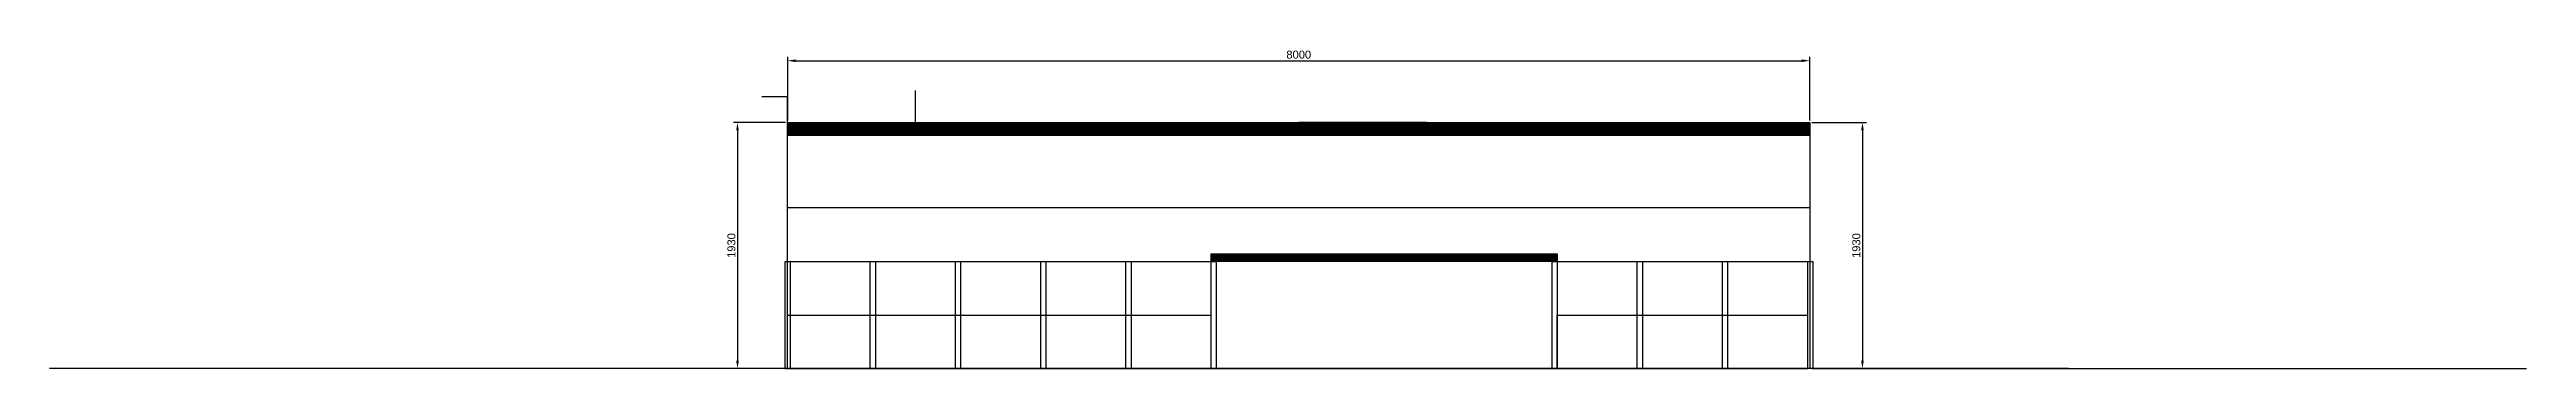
# Model space of a CAD drawing. Header units: centimetres. Extents: x -24676 to 17947, y -19887 to 13985.
# Drawn here: x -3274 to 16112, y -2 to 2501 of the extents above; entities that cross this region are included whole.
import ezdxf

# ---------------------------------------------------------------- set-up
doc = ezdxf.new("R2010")
doc.units = ezdxf.units.CM
doc.styles.get("Standard").update_dxf_attribs({"font": 'arial.ttf'})
doc.dimstyles.new('ISO-25', dxfattribs={"dimscale": 25, "dimtxt": 2.5, "dimasz": 2.5, "dimexe": 1.25, "dimexo": 0.625, "dimtad": 1, "dimtxsty": 'Standard', "dimcen": 2.5, "dimadec": 0, "dimazin": 0, "dimtfac": 1, "dimtmove": 0, "dimatfit": 2, "dimfxl": 1, "dimarcsym": 0})

msp = doc.modelspace()

# ---------------------------------------------------------------- blocks, each defined once
blk = doc.blocks.new('*D1')
at = {"color": 0, "lineweight": -2, "transparency": 16777216}
for p, q in [((10518, 1928), (10946, 1928)), ((10915, 1866), (10915, 61)), ((10518, -2), (10946, -2))]:
    blk.add_line(p, q, dxfattribs=at)
at = {"color": 0, "transparency": 16777216}
for points in [[(10904, 1866), (10925, 1866), (10915, 1928)], [(10904, 61), (10925, 61), (10915, -2)]]:
    blk.add_solid(points, dxfattribs=at)
at = {"layer": 'Defpoints', "color": 0, "transparency": 16777216}
for p in [(10503, 1928), (10503, -2), (10915, -2)]:
    blk.add_point(p, dxfattribs=at)
at = {"color": 0, "transparency": 16777216, "insert": (10867, 963), "char_height": 62.5, "attachment_point": 5, "rotation": 90}
blk.add_mtext('1930', dxfattribs=at)
blk = doc.blocks.new('*D2')
at = {"color": 0, "lineweight": -2, "transparency": 16777216}
for p, q in [((2503, 1944), (2503, 2444)), ((2565, 2413), (10440, 2413)), ((10503, 1944), (10503, 2444))]:
    blk.add_line(p, q, dxfattribs=at)
at = {"color": 0, "transparency": 16777216}
for points in [[(2565, 2423), (2565, 2402), (2503, 2413)], [(10440, 2423), (10440, 2402), (10503, 2413)]]:
    blk.add_solid(points, dxfattribs=at)
at = {"layer": 'Defpoints', "color": 0, "transparency": 16777216}
for p in [(10503, 2413), (2503, 1928), (10503, 1928)]:
    blk.add_point(p, dxfattribs=at)
at = {"color": 0, "transparency": 16777216, "insert": (6503, 2460), "char_height": 62.5, "attachment_point": 5}
blk.add_mtext('8000', dxfattribs=at)
blk = doc.blocks.new('*D3')
at = {"color": 0, "lineweight": -2, "transparency": 16777216}
for p, q in [((2487, 1928), (2079, 1928)), ((2110, 1866), (2110, 61)), ((2487, -2), (2079, -2))]:
    blk.add_line(p, q, dxfattribs=at)
at = {"color": 0, "transparency": 16777216}
for points in [[(2100, 1866), (2121, 1866), (2110, 1928)], [(2100, 61), (2121, 61), (2110, -2)]]:
    blk.add_solid(points, dxfattribs=at)
at = {"layer": 'Defpoints', "color": 0, "transparency": 16777216}
for p in [(2503, 1928), (2110, -2), (2503, -2)]:
    blk.add_point(p, dxfattribs=at)
at = {"color": 0, "transparency": 16777216, "insert": (2063, 963), "char_height": 62.5, "attachment_point": 5, "rotation": 90}
blk.add_mtext('1930', dxfattribs=at)

# ---------------------------------------------------------------- dimensions: what is measured, and where the dimension line sits
dim = msp.add_linear_dim(base=(10502.71, 2412.53), p1=(2502.71, 1928.288), p2=(10502.71, 1928.288), dimstyle='ISO-25')
dim.commit()
dim.dimension.update_dxf_attribs({"geometry": '*D2', "text_midpoint": (6502.71, 2460.066)})
for base, p1, p2, picture, middle in [((2110.243, -1.712), (2502.71, 1928.288), (2502.71, -1.712), '*D3', (2062.686, 963.288)), ((10914.518, -1.712), (10502.71, 1928.288), (10502.71, -1.712), '*D1', (10866.961, 963.288))]:
    dim = msp.add_linear_dim(base=base, p1=p1, p2=p2, angle=90, dimstyle='ISO-25')
    dim.commit()
    dim.dimension.update_dxf_attribs({"geometry": picture, "text_midpoint": middle})

# ---------------------------------------------------------------- hatches: boundary and pattern name
h = msp.add_hatch()
h.set_pattern_fill('ANSI32', color=256)
h.paths.add_polyline_path([(10502.71, 1928.288), (2502.71, 1928.288), (2502.71, 1828.288), (10502.71, 1828.288)])
h = msp.add_hatch()
h.set_pattern_fill('ANSI31', color=256, scale=1.2)
h.paths.add_polyline_path([(10502.71, 1928.288), (2502.71, 1928.288), (2502.71, 1828.288), (10502.71, 1828.288)])
h = msp.add_hatch()
h.set_pattern_fill('JIS_LC_20', color=256, scale=1.2)
h.paths.add_polyline_path([(10502.71, 1928.288), (9502.71, 1928.288), (8502.71, 1928.288), (7502.71, 1928.288), (5502.71, 1928.288), (5059.906, 1928.288, -0.007628856), (4998.879, 1928.288), (4502.71, 1928.288), (3502.71, 1928.288), (2502.71, 1928.288), (2502.71, 1828.288), (10502.71, 1828.288)])
h = msp.add_hatch()
h.set_pattern_fill('ANSI31', color=256)
h.paths.add_polyline_path([(8525.71, 898.288), (8485.71, 898.288), (5817.71, 898.288), (5817.71, 838.288), (5857.71, 838.288), (8525.71, 838.288)])

# ---------------------------------------------------------------- linework, layer by layer
for p, q in [((3502.71, 1928.288), (3502.71, 2179.335)), ((2502.71, 2128.288), (2300.438, 2128.288)), ((2502.71, 1928.288), (2502.71, 2128.288)), ((2502.71, -1.712), (2502.71, 1928.288)), ((2502.71, 1928.288), (2502.71, 1828.288)), ((2502.71, 1928.288), (3502.71, 1928.288)), ((2502.71, 1828.288), (10502.71, 1828.288)), ((5502.71, 1928.288), (5502.71, 1928.288)), ((6502.71, 1928.288), (7502.71, 1928.288)), ((7502.71, 1928.288), (6502.71, 1928.288)), ((6502.71, 1928.288), (7636.944, 1928.288)), ((10502.71, 1928.288), (10502.71, -1.712)), ((2502.71, 838.288), (2502.71, 1678.288)), ((2502.71, 838.288), (2502.71, 1258.288)), ((7887.172, 1258.288), (2502.71, 1258.288)), ((5523.707, 1258.288), (5523.707, 1258.288)), ((10506.71, 1258.288), (7887.172, 1258.288)), ((7887.172, 1258.288), (7887.172, 1258.288)), ((10506.71, 838.288), (10506.71, 1258.288)), ((2482.71, -1.712), (2482.71, 838.288)), ((2482.71, 838.288), (2502.71, 838.288)), ((2502.71, 838.288), (2502.71, 838.288)), ((2502.71, 838.288), (2522.71, 838.288)), ((2522.71, 838.288), (2522.71, -1.712)), ((2522.71, 838.288), (3149.71, 838.288)), ((3149.71, -1.712), (3149.71, 838.288)), ((3149.71, 838.288), (3189.71, 838.288)), ((3189.71, 838.288), (3189.71, -1.712)), ((3189.71, 838.288), (5817.71, 838.288)), ((3816.71, -1.712), (3816.71, 838.288)), ((3816.71, 838.288), (3856.71, 838.288)), ((3856.71, 838.288), (3856.71, -1.712)), ((4483.71, -1.712), (4483.71, 838.288)), ((4483.71, 838.288), (4523.71, 838.288)), ((4523.71, 838.288), (4523.71, -1.712)), ((5150.71, -1.712), (5150.71, 838.288)), ((5150.71, 838.288), (5190.71, 838.288)), ((5190.71, 838.288), (5190.71, -1.712)), ((5817.71, 838.288), (5817.71, 898.288)), ((5817.71, -1.712), (5817.71, 838.288)), ((5817.71, 838.288), (5857.71, 838.288)), ((5857.71, 838.288), (5857.71, -1.712)), ((8525.71, 838.288), (5857.71, 838.288)), ((5857.71, 838.288), (5857.71, 838.288)), ((8485.71, -1.712), (8485.71, 838.288)), ((8485.71, 838.288), (8525.71, 838.288)), ((8525.71, 898.288), (8525.71, 838.288)), ((8525.71, 838.288), (8525.71, -1.712)), ((8525.71, 838.288), (10486.71, 838.288)), ((9152.71, -1.712), (9152.71, 838.288)), ((9152.71, 838.288), (9192.71, 838.288)), ((9192.71, 838.288), (9192.71, -1.712)), ((9819.71, -1.712), (9819.71, 838.288)), ((9819.71, 838.288), (9859.71, 838.288)), ((9859.71, 838.288), (9859.71, -1.712)), ((10486.71, -1.712), (10486.71, 838.288)), ((10486.71, 838.288), (10526.71, 838.288)), ((10486.71, 838.288), (10506.71, 838.288)), ((10502.71, 963.288), (10502.71, 963.288)), ((10526.71, 838.288), (10526.71, -1.712)), ((2502.71, -1.712), (2502.71, 418.288)), ((2502.71, 418.288), (5817.71, 418.288)), ((8525.71, -1.712), (8525.71, 418.288)), ((8525.71, 418.288), (10486.71, 418.288)), ((482.71, -1.712), (-3273.965, -1.712)), ((2482.71, -1.712), (482.71, -1.712)), ((2502.71, -1.712), (2482.71, -1.712)), ((2482.71, -1.712), (3149.71, -1.712)), ((10502.71, -1.712), (2502.71, -1.712)), ((2522.71, -1.712), (2522.71, -1.712)), ((3149.71, -1.712), (3149.71, -1.712)), ((3149.71, -1.712), (3149.71, -1.712)), ((3149.71, -1.712), (3816.71, -1.712)), ((3189.71, -1.712), (3189.71, -1.712)), ((3816.71, -1.712), (4483.71, -1.712)), ((3856.71, -1.712), (3856.71, -1.712)), ((4483.71, -1.712), (5150.71, -1.712)), ((4523.71, -1.712), (4523.71, -1.712)), ((5150.71, -1.712), (5817.71, -1.712)), ((5190.71, -1.712), (5190.71, -1.712)), ((5817.71, -1.712), (8485.71, -1.712)), ((5857.71, -1.712), (5857.71, -1.712)), ((8485.71, -1.712), (9152.71, -1.712)), ((8525.71, -1.712), (8525.71, -1.712)), ((9152.71, -1.712), (9819.71, -1.712)), ((9192.71, -1.712), (9192.71, -1.712)), ((9819.71, -1.712), (10486.71, -1.712)), ((9859.71, -1.712), (9859.71, -1.712)), ((10506.71, -1.712), (10486.71, -1.712)), ((10526.71, -1.712), (10506.71, -1.712)), ((10526.71, -1.712), (12526.71, -1.712)), ((12526.71, -1.712), (10526.71, -1.712)), ((12526.71, -1.712), (16111.659, -1.712))]:
    msp.add_line(p, q)
at = {"color": 1}
for p, q in [((2502.71, 1928.288), (3502.71, 1928.288)), ((3502.71, 1928.288), (4502.71, 1928.288)), ((4502.71, 1928.288), (5502.71, 1928.288)), ((4502.71, 1928.288), (4502.71, 1928.288)), ((5502.71, 1928.288), (7502.71, 1928.288)), ((7502.71, 1928.288), (8502.71, 1928.288)), ((8502.71, 1928.288), (9502.71, 1928.288)), ((9502.71, 1928.288), (10502.71, 1928.288)), ((5817.71, 898.288), (8485.71, 898.288)), ((8485.71, 898.288), (8525.71, 898.288))]:
    msp.add_line(p, q, dxfattribs=at)

msp.set_redraw_order([(e.dxf.handle, doc.entitydb.next_handle()) for e in msp.query("TEXT MTEXT ATTDEF DIMENSION ARC_DIMENSION")])  # texts and dimensions are drawn at this point

doc.saveas('drawing.dxf')
